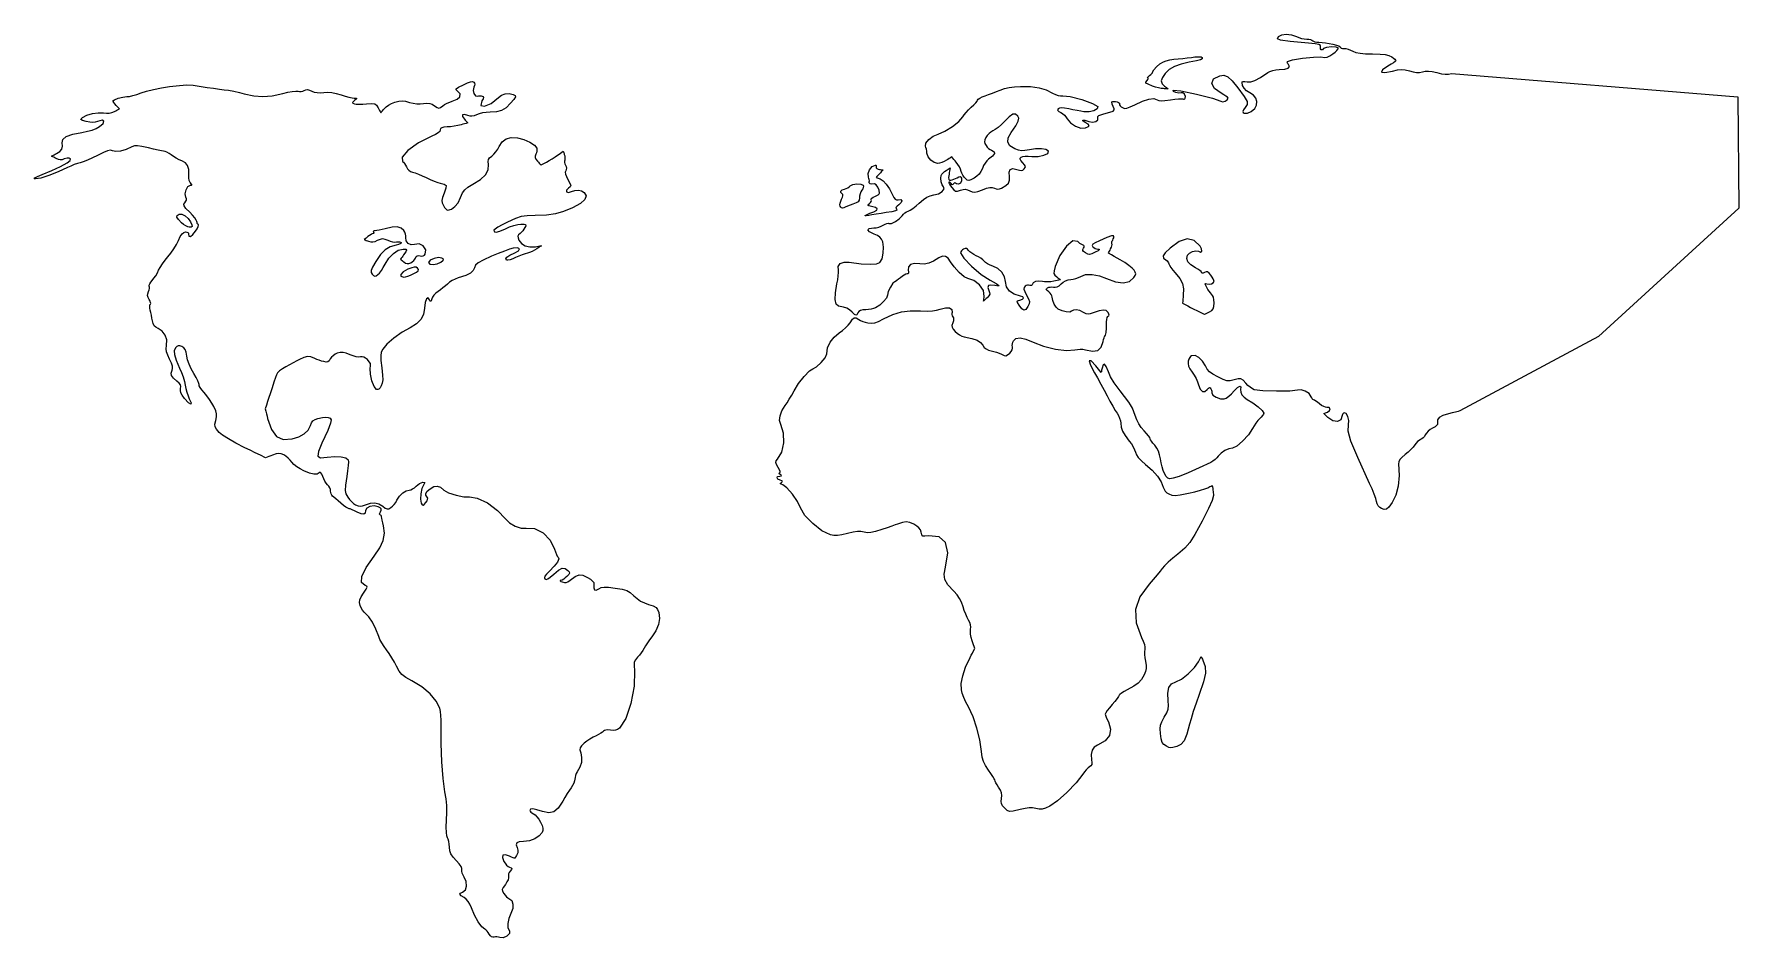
# Model space of a CAD drawing. Extents: x 3 to 368, y 10 to 203.
import ezdxf

# ---------------------------------------------------------------- set-up
doc = ezdxf.new("R2010")
doc.units = 0
doc.layers.add('Ebene_1', color=7, linetype='CONTINUOUS')

msp = doc.modelspace()

# ---------------------------------------------------------------- linework, layer by layer
at = {"layer": 'Ebene_1', "color": 7}
for points in [[(211.106379, 37.523516), (210.682312, 38.003223), (210.449459, 38.443233), (210.37854, 38.933165), (210.440284, 39.562631), (210.494115, 40.190225), (210.420229, 40.748879), (210.199619, 41.310949), (209.813274, 41.948794), (209.495387, 42.445209), (209.23506, 42.906171), (209.059165, 43.280259), (208.994561, 43.516045), (208.891206, 43.79529), (208.609794, 44.287702), (208.193301, 44.923789), (207.684711, 45.634052), (207.002383, 46.619493), (206.573097, 47.47402), (206.31816, 48.402754), (206.158863, 49.610814), (205.783005, 52.141168), (205.164761, 54.655689), (204.339162, 57.035624), (203.341241, 59.162211), (202.827453, 60.177508), (202.373275, 61.21494), (202.027942, 62.15286), (201.840696, 62.869617), (201.815212, 64.215749), (202.124626, 65.829682), (202.761825, 67.685316), (203.719687, 69.756556), (203.967105, 70.237802), (204.214524, 70.71905), (204.461945, 71.200298), (204.709364, 71.681543), (204.570338, 72.100113), (204.43131, 72.518685), (204.292285, 72.937257), (204.153259, 73.355827), (203.951504, 74.077836), (203.819822, 74.78835), (203.768619, 75.411488), (203.808296, 75.871369), (203.858444, 76.303175), (203.802471, 76.768116), (203.641822, 77.259829), (203.377935, 77.771955), (203.087599, 78.32793), (202.771293, 79.058635), (202.467224, 79.869151), (202.213597, 80.664569), (201.890717, 81.596854), (201.472512, 82.415555), (200.920406, 83.183758), (200.195832, 83.964551), (198.941845, 85.325537), (198.291978, 86.468018), (198.161148, 87.644755), (198.464269, 89.108506), (198.955553, 92.172928), (198.470864, 94.39864), (197.075453, 95.664457), (194.834569, 95.849209), (194.030479, 95.749451), (193.584096, 95.803175), (193.358522, 96.077143), (193.216857, 96.638113), (193.052147, 97.144273), (192.758856, 97.571735), (192.30373, 97.956593), (191.653521, 98.334946), (190.780323, 98.712819), (190.020027, 98.840888), (189.203544, 98.719917), (188.161778, 98.350665), (187.692521, 98.175922), (186.907644, 97.900837), (185.916525, 97.563153), (184.828533, 97.200604), (183.435151, 96.770263), (182.44785, 96.552791), (181.69404, 96.523751), (181.001134, 96.658709), (180.326645, 96.792542), (179.589834, 96.791413), (178.674601, 96.645233), (177.46485, 96.343535), (176.227994, 96.034174), (175.303871, 95.889465), (174.545495, 95.897452), (173.805867, 96.046214), (171.962199, 96.945504), (169.980223, 98.477764), (168.305412, 100.241475), (167.38324, 101.835119), (166.734233, 103.175443), (165.641082, 104.759004), (164.46209, 106.121254), (163.555573, 106.797656), (163.231426, 106.906873), (163.081321, 107.015923), (163.097944, 107.13746), (163.273949, 107.284128), (163.452773, 107.430339), (163.475266, 107.548694), (163.334598, 107.651962), (163.023968, 107.752913), (162.536604, 107.987948), (162.346818, 108.290781), (162.46773, 108.553648), (162.912462, 108.66878), (163.195875, 108.683089), (163.301299, 108.730991), (163.233137, 108.829848), (162.995793, 108.997013), (162.812259, 109.133702), (162.734665, 109.236233), (162.76399, 109.301212), (162.901218, 109.325229), (163.031416, 109.403405), (163.025686, 109.629888), (162.885143, 110.000113), (162.61091, 110.509502), (162.246841, 111.166766), (162.105885, 111.596706), (162.176395, 111.924668), (162.446716, 112.276007), (163.342199, 113.817953), (163.773248, 115.77125), (163.712124, 117.834706), (163.131091, 119.707135), (162.890637, 120.578341), (162.975917, 121.56948), (163.379209, 122.647879), (164.092803, 123.78086), (164.486249, 124.351598), (164.973093, 125.13008), (165.491428, 126.013932), (165.979356, 126.900785), (166.966135, 128.485423), (168.156692, 130.029077), (169.268823, 131.199162), (170.020316, 131.663099), (170.78218, 132.056454), (171.771914, 132.978601), (172.629655, 134.042652), (172.995539, 134.861726), (173.181188, 136.13242), (173.714531, 137.342183), (174.560157, 138.431973), (175.682662, 139.342735), (176.369957, 139.837953), (177.038446, 140.414446), (177.611659, 141.000613), (178.013131, 141.524852), (178.502454, 142.261452), (178.876644, 142.585618), (179.27526, 142.549341), (179.837856, 142.204604), (180.198824, 142.008962), (180.695623, 141.814999), (181.262731, 141.645115), (181.834632, 141.521725), (182.594199, 141.447938), (183.295318, 141.536454), (184.099403, 141.828035), (185.167877, 142.363444), (187.161142, 143.310175), (188.987165, 143.876807), (190.89101, 144.116306), (193.117758, 144.081644), (194.542658, 144.023424), (195.638719, 144.059055), (196.524942, 144.199079), (197.320329, 144.454042), (198.420431, 144.740545), (199.301786, 144.695082), (199.824396, 144.355998), (199.848272, 143.761638), (199.79861, 143.528105), (199.809955, 143.274186), (199.877451, 143.03053), (199.996244, 142.827773), (200.130687, 142.586171), (200.174519, 142.288082), (200.127698, 141.923886), (199.990177, 141.483958), (199.835558, 140.968315), (199.850996, 140.560036), (200.066165, 140.154287), (200.510772, 139.646237), (200.931551, 139.276105), (201.431977, 138.94183), (201.949366, 138.680117), (202.421038, 138.527666), (204.097405, 138.149079), (205.215027, 137.768324), (205.934087, 137.312437), (206.414774, 136.708447), (206.745789, 136.25425), (207.144801, 135.911514), (207.632514, 135.666505), (208.229646, 135.505498), (208.787774, 135.375774), (209.389379, 135.194796), (209.962135, 134.986533), (210.433722, 134.774957), (210.983175, 134.51993), (211.37197, 134.464786), (211.732786, 134.628791), (212.198294, 135.031209), (212.523431, 135.388971), (212.738634, 135.742491), (212.837212, 136.077085), (212.812461, 136.378067), (212.768059, 136.661931), (212.786318, 136.996432), (212.861469, 137.339821), (212.987763, 137.650353), (213.550404, 138.174781), (214.456876, 138.303158), (215.695324, 138.036252), (217.253896, 137.37483), (219.45808, 136.522135), (222.004368, 135.896675), (224.397612, 135.591714), (226.142677, 135.700522), (226.74035, 135.82617), (227.322772, 135.869499), (227.886373, 135.830499), (228.427568, 135.709158), (229.948317, 135.416761), (231.071922, 135.608991), (231.822628, 136.297235), (232.224687, 137.492887), (232.314696, 137.947191), (232.419409, 138.319228), (232.525824, 138.570606), (232.620939, 138.662929), (232.763596, 138.847172), (232.869737, 139.411182), (232.941331, 140.371878), (232.980351, 141.746182), (233.014543, 142.231519), (233.094019, 142.62897), (233.206933, 142.897519), (233.341432, 142.99615), (233.465649, 143.041043), (233.501647, 143.174209), (233.449529, 143.39338), (233.3094, 143.696281), (232.911433, 144.123619), (232.286381, 144.255704), (231.365151, 144.091087), (230.078653, 143.62831), (229.478933, 143.414832), (229.016103, 143.360148), (228.571704, 143.471683), (228.027278, 143.756857), (227.212838, 144.138122), (226.465333, 144.30631), (225.862515, 144.254711), (225.48213, 143.976609), (225.061961, 143.802769), (224.303398, 143.844086), (223.416738, 144.066813), (222.61226, 144.437199), (222.131362, 144.884013), (221.720898, 145.530624), (221.434956, 146.269425), (221.327624, 146.99282), (221.268445, 147.279924), (221.107319, 147.594399), (220.868847, 147.898175), (220.577644, 148.153171), (220.209406, 148.437386), (220.053648, 148.645107), (220.09739, 148.820742), (220.327652, 149.008696), (220.581522, 149.121707), (220.903142, 149.187498), (221.251269, 149.201186), (221.584655, 149.157857), (221.977596, 149.127941), (222.370523, 149.230173), (222.779471, 149.471425), (223.220475, 149.858566), (223.678476, 150.244666), (224.179714, 150.531573), (224.720393, 150.717569), (225.296719, 150.800926), (225.834451, 150.873567), (226.41339, 151.024378), (226.963975, 151.231321), (227.416645, 151.472364), (228.474482, 151.845289), (229.873308, 151.885215), (231.429393, 151.606961), (232.959013, 151.025344), (234.849269, 150.30257), (236.527027, 150.096372), (237.88957, 150.403348), (238.834182, 151.220088), (239.108674, 151.684773), (239.203538, 152.035919), (239.120595, 152.379959), (238.861671, 152.823333), (238.466466, 153.238299), (237.768534, 153.791076), (236.866407, 154.409541), (235.858626, 155.021559), (235.235736, 155.375957), (234.612849, 155.730352), (233.989959, 156.08475), (233.367069, 156.439148), (233.483771, 156.664824), (233.600475, 156.8905), (233.717177, 157.116179), (233.833879, 157.341855), (234.000396, 157.707096), (234.108707, 158.034248), (234.149618, 158.28757), (234.113942, 158.431309), (234.063052, 158.538446), (234.062487, 158.692108), (234.109489, 158.871762), (234.20114, 159.056888), (234.312677, 159.26124), (234.413814, 159.493241), (234.493421, 159.724375), (234.540369, 159.926116), (234.459199, 160.177909), (234.007206, 160.151662), (233.043843, 159.81095), (231.428564, 159.119324), (230.508528, 158.686878), (230.010414, 158.368179), (229.864838, 158.09996), (230.00241, 157.818957), (230.216222, 157.627594), (230.497851, 157.468669), (230.810689, 157.358743), (231.118122, 157.314369), (231.398781, 157.275112), (231.408997, 157.160883), (231.132078, 156.951409), (230.551321, 156.626419), (229.827404, 156.268547), (229.341753, 156.134212), (228.93449, 156.213573), (228.445735, 156.496789), (228.052946, 156.786058), (227.860259, 157.026429), (227.8512, 157.256316), (228.009286, 157.514121), (228.17499, 157.757405), (228.197766, 157.939319), (228.069374, 158.085392), (227.781606, 158.221144), (227.512332, 158.349318), (227.238117, 158.525862), (226.99106, 158.727484), (226.803263, 158.930896), (225.764234, 159.091935), (224.343197, 157.957884), (222.935998, 155.966225), (221.938486, 153.554441), (221.713747, 152.636818), (221.680865, 152.084851), (221.871472, 151.713331), (222.317206, 151.337052), (222.519161, 151.184717), (222.721116, 151.032382), (222.923072, 150.880047), (223.125027, 150.727712), (222.754515, 150.651303), (222.384002, 150.574891), (222.013492, 150.498483), (221.64298, 150.422074), (220.991839, 150.324075), (220.314514, 150.283187), (219.691105, 150.300825), (219.201715, 150.378451), (218.446082, 150.460481), (217.732935, 150.337974), (217.202337, 150.056432), (216.994348, 149.661352), (216.95456, 149.555812), (216.846229, 149.498451), (216.685901, 149.493117), (216.490118, 149.543697), (216.256918, 149.587774), (215.994711, 149.564745), (215.735608, 149.481184), (215.511707, 149.343652), (215.295488, 149.086906), (215.264461, 148.754821), (215.43496, 148.249299), (215.823315, 147.47225), (216.239533, 146.639359), (216.41328, 146.070407), (216.365957, 145.587285), (216.118968, 145.011877), (215.695883, 144.388626), (215.258297, 144.228422), (214.776804, 144.535985), (214.222, 145.316025), (213.91103, 145.86804), (213.827275, 146.167884), (213.986957, 146.310009), (214.406302, 146.388878), (214.941068, 146.560546), (215.139767, 146.819908), (214.993759, 147.081567), (214.494412, 147.260132), (213.128386, 147.647801), (212.136677, 148.306985), (211.532191, 149.224941), (211.327828, 150.388924), (211.11107, 151.397434), (210.521677, 152.348579), (209.650973, 153.133761), (208.590281, 153.644377), (208.003103, 153.861776), (207.452259, 154.139739), (206.999549, 154.442507), (206.706775, 154.734314), (206.431097, 155.032205), (206.024926, 155.351534), (205.542958, 155.654005), (205.039889, 155.901331), (204.538721, 156.145938), (204.061932, 156.441019), (203.663423, 156.7494), (203.397104, 157.033928), (203.151655, 157.326909), (202.913434, 157.465451), (202.644855, 157.459384), (202.308339, 157.318518), (202.05715, 157.14647), (201.851449, 156.933959), (201.71246, 156.707992), (201.661415, 156.495569), (202.357705, 155.367098), (204.045292, 153.649646), (206.122253, 151.897904), (207.986672, 150.666574), (209.289495, 149.967208), (209.894094, 149.537541), (209.798988, 149.379285), (209.002689, 149.494158), (208.163414, 149.604493), (207.681816, 149.478362), (207.543423, 149.104073), (207.733767, 148.46994), (207.904537, 148.010067), (207.911282, 147.652065), (207.732988, 147.310153), (207.348627, 146.898549), (207.157168, 146.714588), (206.965708, 146.530624), (206.774248, 146.346664), (206.582789, 146.1627), (206.626358, 146.410937), (206.669925, 146.659174), (206.713495, 146.907411), (206.757061, 147.155648), (206.56535, 148.420633), (205.744617, 149.666841), (204.548887, 150.617515), (203.232179, 150.995908), (202.477805, 151.382984), (201.386412, 152.326766), (200.294251, 153.501087), (199.537566, 154.57978), (199.009937, 155.367626), (198.431235, 155.76548), (197.779115, 155.780833), (197.031232, 155.421209), (195.889767, 154.734356), (194.856608, 154.305861), (193.888682, 154.122555), (192.942918, 154.171272), (191.809991, 154.227197), (190.976671, 153.993271), (190.508777, 153.505978), (190.472125, 152.801791), (190.535904, 152.440795), (190.51629, 152.18988), (190.41154, 152.043438), (190.2199, 151.995869), (189.967009, 151.930148), (189.614423, 151.751205), (189.208828, 151.486365), (188.796919, 151.162964), (188.400761, 150.839531), (188.038049, 150.574606), (187.748929, 150.395531), (187.573539, 150.329652), (187.153338, 149.988586), (186.630841, 149.182684), (186.185406, 148.236604), (185.996394, 147.475016), (185.772267, 146.83096), (185.186233, 146.063231), (184.364627, 145.308503), (183.433793, 144.703456), (183.045089, 144.558218), (182.524948, 144.439282), (181.94134, 144.358916), (181.362243, 144.329401), (180.705066, 144.295083), (180.229575, 144.180501), (179.89241, 143.968213), (179.650221, 143.640785), (179.424, 143.259861), (179.218328, 143.151242), (178.920958, 143.330749), (178.41965, 143.814199), (177.858962, 144.312775), (177.285534, 144.647017), (176.559114, 144.877903), (175.539454, 145.066408), (175.035687, 145.485787), (174.803602, 146.485793), (174.850019, 147.974995), (175.181757, 149.861964), (175.357973, 150.751151), (175.472592, 151.597591), (175.515891, 152.305563), (175.478144, 152.779341), (175.475886, 153.618856), (175.902902, 154.219758), (176.699271, 154.537066), (177.80506, 154.525805), (180.370373, 154.189746), (182.32948, 154.061713), (183.670648, 154.14187), (184.38215, 154.430391), (184.841972, 155.237939), (185.119114, 156.412811), (185.179016, 157.702253), (184.987105, 158.853511), (184.741617, 159.41767), (184.392641, 159.84636), (183.87699, 160.196496), (183.13148, 160.524992), (182.152849, 161.006688), (181.811986, 161.424047), (182.112107, 161.720807), (183.056417, 161.840717), (183.581463, 161.891475), (184.145651, 162.020987), (184.681249, 162.209658), (185.120534, 162.437891), (185.492229, 162.649876), (185.843807, 162.794309), (186.135639, 162.858351), (186.328106, 162.829164), (186.888572, 162.835627), (187.706615, 163.201618), (188.547415, 163.791779), (189.176146, 164.47076), (189.436107, 164.794037), (189.75902, 165.086826), (190.103774, 165.316919), (190.42925, 165.45212), (190.845149, 165.647116), (191.436106, 166.040023), (192.123399, 166.573773), (192.828311, 167.191295), (193.70355, 167.952493), (194.445619, 168.456875), (195.152955, 168.759231), (195.924009, 168.914349), (196.92885, 169.193743), (197.744616, 169.680072), (198.179334, 170.216342), (198.041029, 170.645565), (197.757488, 171.061868), (197.545576, 171.760552), (197.451918, 172.51923), (197.523142, 173.115512), (197.666015, 173.356335), (197.91135, 173.637637), (198.224741, 173.924434), (198.571779, 174.181739), (198.78535, 174.321676), (198.998922, 174.461613), (199.212491, 174.60155), (199.426062, 174.741487), (199.371232, 174.398604), (199.316405, 174.055721), (199.261575, 173.712835), (199.206745, 173.369952), (199.112245, 172.656805), (199.128163, 172.254906), (199.275291, 172.092171), (199.574452, 172.096517), (199.861946, 172.167333), (200.21079, 172.28763), (200.576948, 172.44058), (200.91639, 172.609352), (201.308724, 172.800724), (201.567943, 172.850531), (201.739867, 172.753776), (201.870321, 172.505477), (201.902802, 171.945472), (201.654644, 171.473368), (201.250132, 171.226144), (200.813563, 171.340788), (200.605833, 171.480384), (200.431392, 171.52193), (200.282014, 171.46504), (200.149474, 171.309324), (200.024134, 171.153571), (199.903472, 171.110518), (199.777926, 171.181243), (199.637935, 171.366815), (199.51831, 171.525246), (199.394803, 171.629445), (199.281971, 171.670466), (199.194366, 171.639368), (199.188496, 171.497921), (199.298182, 171.238489), (199.504001, 170.898021), (199.786528, 170.513457), (200.231841, 170.000027), (200.598083, 169.760869), (201.02066, 169.753701), (201.634979, 169.936247), (202.209826, 170.100944), (202.688594, 170.141623), (203.143321, 170.054724), (203.646061, 169.836677), (204.193973, 169.601481), (204.710586, 169.547447), (205.37052, 169.687319), (206.348398, 170.033837), (207.251136, 170.346743), (207.922331, 170.496814), (208.447615, 170.494556), (208.912621, 170.350716), (209.315284, 170.206086), (209.68655, 170.160879), (210.050259, 170.215396), (210.430257, 170.369936), (211.359011, 170.925846), (211.92652, 171.473927), (212.178014, 172.077798), (212.158738, 172.801088), (212.098983, 173.793441), (212.336332, 174.389302), (212.874953, 174.592962), (213.719015, 174.408716), (214.290306, 174.219613), (214.694883, 174.167569), (215.006403, 174.256361), (215.298525, 174.48977), (215.532135, 174.777123), (215.570294, 175.043488), (215.394038, 175.370343), (214.984395, 175.839179), (214.588406, 176.292307), (214.414676, 176.601123), (214.447168, 176.826266), (214.669841, 177.028365), (214.99937, 177.14236), (215.533453, 177.207723), (216.198255, 177.219689), (216.919951, 177.173506), (218.282167, 177.182876), (219.524086, 177.43297), (220.361981, 177.834849), (220.512126, 178.299564), (219.973104, 178.633041), (218.98636, 178.806712), (217.739945, 178.806148), (216.421911, 178.61652), (215.458345, 178.431548), (214.739344, 178.397329), (214.087208, 178.526113), (213.324228, 178.830156), (212.259537, 179.480935), (211.782731, 180.243878), (211.880427, 181.178911), (212.53925, 182.345965), (213.505573, 183.758775), (214.032784, 184.727884), (214.173446, 185.380952), (213.980116, 185.845639), (213.460798, 186.248915), (212.862214, 186.213208), (212.100631, 185.70503), (211.092322, 184.690907), (210.437561, 184.022811), (209.752864, 183.414187), (209.119411, 182.932197), (208.618376, 182.644009), (208.194628, 182.40782), (207.771608, 182.067417), (207.398346, 181.668338), (207.123891, 181.256127), (206.869171, 180.709816), (206.785111, 180.309833), (206.872149, 179.942736), (207.130721, 179.495072), (207.383134, 179.174273), (207.691321, 178.879356), (208.016289, 178.643037), (208.319048, 178.498034), (208.855719, 178.199607), (208.929777, 177.784421), (208.537886, 177.242453), (207.676725, 176.563678), (207.318491, 176.237869), (206.947697, 175.764447), (206.608093, 175.206894), (206.343428, 174.628706), (206.040507, 173.972042), (205.65725, 173.415099), (205.182645, 172.9447), (204.605692, 172.547658), (203.900447, 172.160142), (203.457576, 172.020631), (203.114331, 172.121028), (202.707968, 172.453235), (202.4299, 172.76257), (202.172082, 173.152966), (201.963246, 173.574425), (201.832134, 173.97695), (201.682353, 174.417445), (201.422683, 174.942291), (201.08963, 175.485696), (200.719693, 175.981879), (200.491685, 176.254997), (200.263678, 176.528115), (200.035668, 176.80123), (199.807661, 177.074347), (199.518564, 176.898111), (199.229466, 176.721874), (198.940366, 176.545635), (198.651269, 176.369399), (198.149662, 176.096165), (197.638738, 175.873337), (197.17832, 175.723844), (196.828227, 175.670611), (196.024108, 175.871248), (195.280195, 176.382155), (194.719239, 177.088786), (194.463992, 177.876604), (194.417225, 178.291253), (194.344629, 178.716545), (194.256127, 179.10252), (194.161641, 179.399218), (194.246438, 180.056305), (194.840521, 180.806104), (195.781439, 181.496219), (196.906735, 181.974264), (198.308493, 182.584748), (199.914883, 183.586588), (201.330275, 184.702518), (202.159037, 185.65526), (202.435872, 186.078024), (202.867918, 186.608345), (203.396046, 187.178456), (203.961122, 187.720585), (204.491861, 188.222506), (204.926489, 188.68313), (205.220155, 189.051415), (205.328012, 189.27631), (205.452943, 189.449019), (205.793103, 189.675208), (206.296542, 189.925537), (206.911304, 190.170658), (207.657573, 190.443934), (208.519076, 190.770925), (209.38917, 191.110576), (210.16122, 191.421837), (211.059844, 191.729055), (212.074619, 191.956111), (213.215999, 192.104828), (214.49444, 192.177027), (216.661334, 192.141797), (218.488328, 191.906152), (220.043733, 191.456248), (221.395871, 190.778237), (222.003445, 190.443699), (222.557806, 190.237034), (223.07305, 190.154427), (223.563284, 190.192062), (225.191162, 190.017614), (227.669581, 189.359458), (229.980143, 188.533247), (231.104446, 187.854641), (230.954405, 187.372241), (230.260291, 186.980082), (229.234159, 186.754338), (228.088074, 186.771187), (227.446637, 186.874184), (226.632036, 187.0204), (225.748833, 187.190366), (224.901582, 187.364613), (223.979565, 187.538078), (223.320596, 187.601566), (222.876954, 187.555849), (222.600932, 187.401697), (222.472696, 187.20448), (222.511606, 187.01816), (222.728736, 186.826367), (223.135173, 186.612742), (223.52615, 186.378398), (223.918712, 186.046511), (224.267226, 185.661241), (224.526046, 185.266756), (225.271285, 184.35276), (226.336519, 183.646058), (227.484302, 183.263523), (228.477199, 183.322016), (229.077763, 183.587164), (229.269637, 183.819329), (229.048677, 184.090101), (228.410745, 184.471076), (227.902222, 184.810349), (227.901376, 184.966288), (228.342718, 184.922273), (229.160891, 184.661683), (229.948257, 184.519991), (230.63754, 184.650953), (231.078388, 184.991807), (231.120448, 185.479777), (231.118472, 185.71716), (231.317633, 185.929978), (231.733767, 186.128869), (232.382774, 186.324463), (233.676452, 186.669793), (234.364699, 186.913548), (234.606409, 187.135265), (234.560468, 187.414467), (234.175777, 188.380291), (234.077423, 188.851862), (234.29665, 188.985666), (234.864707, 188.938185), (235.23485, 188.863495), (235.523529, 188.741832), (235.70342, 188.589198), (235.74719, 188.421586), (235.771377, 188.234094), (235.896396, 188.024251), (236.10189, 187.817698), (236.367503, 187.640076), (236.798186, 187.491322), (237.300872, 187.528525), (237.993372, 187.780151), (238.993494, 188.274672), (240.636572, 189.035157), (242.027566, 189.473767), (243.108133, 189.577695), (243.819928, 189.334134), (244.164417, 189.157367), (244.690014, 189.097), (245.484653, 189.152725), (246.636258, 189.324228), (247.566761, 189.461092), (248.377371, 189.543128), (248.980994, 189.564013), (249.290535, 189.517384), (249.433405, 189.46762), (249.583208, 189.479953), (249.722166, 189.549349), (249.832495, 189.670775), (249.864637, 190.063326), (249.649417, 190.494121), (249.310387, 190.799144), (248.971082, 190.814384), (248.452575, 190.731264), (247.805646, 190.863395), (247.313027, 191.115459), (247.257457, 191.392127), (248.915185, 191.245349), (252.267133, 190.544114), (255.658428, 189.674043), (257.434182, 189.020752), (257.835671, 188.89071), (258.354062, 189.009398), (258.802282, 189.297996), (258.993262, 189.677675), (258.87726, 189.860583), (258.561417, 190.117668), (258.093966, 190.414797), (257.523149, 190.717839), (256.08547, 191.736043), (255.543739, 192.832919), (255.914141, 193.812374), (257.212854, 194.478309), (258.125962, 194.575475), (258.942603, 194.26489), (259.857536, 193.41616), (261.065526, 191.898885), (262.46372, 190.010886), (263.083842, 188.971087), (263.092732, 188.334972), (262.657232, 187.658017), (262.314411, 187.142377), (262.170734, 186.810063), (262.215847, 186.604608), (262.439407, 186.469536), (263.156203, 186.474786), (263.988875, 186.849046), (264.719156, 187.455384), (265.128779, 188.156858), (265.188548, 188.948435), (264.958892, 189.666166), (264.446938, 190.297091), (263.659806, 190.828253), (262.991515, 191.272403), (262.463935, 191.819493), (262.117631, 192.416413), (261.993182, 193.010045), (262.061102, 193.169055), (262.264579, 193.25452), (262.603183, 193.266373), (263.076487, 193.204519), (263.879059, 193.178893), (264.774717, 193.445748), (265.926578, 194.076597), (267.49776, 195.142956), (267.984007, 195.414934), (268.579671, 195.626047), (269.249263, 195.766436), (269.957288, 195.826239), (271.165035, 195.912842), (271.89382, 196.110905), (272.15542, 196.426534), (271.96161, 196.865833), (271.819627, 197.063744), (271.726525, 197.248983), (271.690267, 197.400796), (271.718823, 197.498422), (272.842104, 197.861425), (274.993058, 198.230758), (277.301164, 198.484741), (278.895903, 198.501675), (279.673369, 198.423589), (280.273212, 198.486827), (280.832647, 198.727337), (281.488885, 199.181077), (281.943339, 199.550886), (282.315499, 199.897859), (282.566957, 200.183064), (282.659311, 200.36757), (282.20022, 200.591016), (281.171184, 200.654556), (280.094566, 200.56471), (279.492727, 200.328005), (279.222129, 200.042427), (278.976813, 200.0146), (278.820846, 200.216716), (278.818306, 200.620935), (278.798466, 200.9609), (278.467879, 201.178581), (277.661903, 201.327004), (276.215901, 201.459211), (272.311306, 201.788988), (270.244858, 202.07086), (269.570618, 202.405073), (269.842638, 202.891873), (270.537313, 203.282829), (271.491481, 203.407436), (272.583701, 203.266652), (273.69253, 202.861443), (274.194228, 202.654295), (274.769684, 202.48466), (275.347856, 202.370041), (275.857702, 202.327945), (276.299416, 202.301642), (276.692092, 202.230028), (276.993011, 202.124042), (277.15946, 201.994618), (277.325565, 201.865193), (277.625542, 201.759208), (278.016823, 201.687594), (278.456839, 201.661291), (279.917023, 201.543991), (281.493395, 201.261458), (282.720237, 200.917737), (283.13183, 200.616868), (283.130983, 200.504702), (283.261029, 200.41285), (283.499159, 200.350786), (283.822696, 200.327982), (284.244494, 200.282689), (284.750166, 200.159363), (285.276174, 199.976844), (285.758986, 199.753962), (286.423947, 199.484491), (287.293222, 199.304913), (288.453714, 199.203183), (289.992322, 199.167259), (291.589968, 199.133545), (292.704751, 199.03234), (293.484128, 198.840855), (294.075547, 198.536309), (294.431085, 198.279543), (294.721517, 198.037481), (294.916925, 197.837349), (294.987387, 197.706381), (294.851057, 197.54999), (294.483288, 197.280637), (293.940205, 196.936126), (293.277922, 196.554259), (292.086476, 195.758082), (291.878385, 195.2777), (292.608364, 195.164611), (294.231125, 195.470312), (295.34332, 195.729708), (296.17072, 195.81948), (296.940893, 195.741279), (297.881415, 195.496756), (298.708397, 195.286351), (299.414161, 195.189958), (300.047217, 195.204605), (300.656069, 195.327335), (301.280776, 195.449001), (301.966249, 195.460911), (302.765164, 195.359926), (303.730194, 195.142877), (304.722025, 194.918756), (305.529059, 194.819818), (306.234304, 194.841831), (306.92077, 194.980597), (368.251051, 189.944415), (368.491476, 166.081035), (338.378854, 138.590076), (308.649909, 122.671154), (308.30818, 122.535775), (307.740976, 122.365982), (307.027182, 122.183463), (306.245689, 122.009922), (305.026695, 121.674215), (304.245148, 121.245593), (303.874726, 120.701836), (303.889119, 120.020729), (303.879947, 119.743674), (303.704286, 119.467667), (303.358654, 119.189003), (302.839563, 118.903973), (302.346586, 118.617661), (301.886106, 118.258593), (301.509667, 117.872645), (301.268807, 117.505706), (301.071644, 117.167646), (300.814178, 116.860334), (300.529783, 116.61764), (300.251828, 116.473436), (299.959025, 116.321236), (299.634213, 116.056768), (299.31693, 115.717233), (299.046719, 115.339822), (298.709029, 114.887807), (298.20802, 114.345136), (297.611289, 113.780034), (296.986438, 113.260717), (296.282175, 112.675913), (295.833681, 112.186548), (295.606572, 111.745254), (295.566457, 111.304668), (295.657899, 108.757424), (295.448671, 106.486712), (294.948695, 104.551333), (294.167879, 103.010092), (293.448839, 102.013882), (292.955133, 101.536297), (292.495882, 101.467996), (291.880194, 101.69963), (291.503077, 101.935184), (291.204884, 102.263056), (290.984376, 102.685046), (290.840304, 103.202949), (290.657246, 103.857106), (290.314933, 104.806047), (289.862325, 105.922575), (289.34837, 107.079491), (286.791575, 112.67048), (285.349369, 116.169338), (284.774375, 118.26174), (284.81922, 119.633357), (284.860198, 120.53953), (284.668479, 121.429667), (284.324103, 122.074567), (283.90712, 122.245035), (283.74544, 122.153832), (283.611715, 122.008341), (283.519838, 121.828597), (283.483702, 121.634625), (283.179337, 120.739402), (282.437315, 120.353455), (281.450296, 120.503115), (280.410923, 121.214704), (280.189754, 121.435873), (279.968582, 121.657042), (279.747413, 121.878211), (279.526244, 122.09938), (279.716515, 122.169767), (279.906784, 122.240153), (280.097055, 122.310536), (280.287326, 122.380923), (280.756512, 122.695106), (280.888448, 123.065698), (280.696492, 123.347534), (280.193996, 123.395444), (279.89567, 123.423327), (279.49941, 123.574023), (279.056871, 123.822926), (278.619709, 124.145427), (278.204442, 124.475909), (277.821514, 124.746549), (277.51348, 124.929412), (277.322892, 124.996572), (277.195334, 125.049463), (277.058916, 125.193476), (276.929977, 125.406613), (276.824861, 125.666878), (276.357117, 126.351829), (275.561157, 126.88498), (274.65664, 127.161713), (273.863226, 127.077414), (272.252756, 126.887207), (269.396436, 126.847879), (266.462572, 126.947306), (264.619483, 127.173361), (264.232624, 127.360406), (263.765597, 127.685509), (263.277237, 128.102941), (262.826384, 128.566971), (262.226129, 129.218986), (261.762756, 129.51427), (261.206211, 129.52093), (260.326426, 129.307088), (259.448004, 129.107576), (258.749995, 129.111923), (257.960074, 129.36776), (256.805927, 129.922702), (255.770521, 130.49005), (255.057588, 131.013426), (254.557767, 131.592216), (254.161699, 132.325804), (253.54895, 133.313255), (252.766695, 134.060317), (251.941894, 134.475197), (251.201504, 134.46611), (250.990187, 134.314602), (250.784984, 134.04412), (250.60934, 133.692948), (250.486714, 133.299369), (250.428667, 132.758759), (250.527123, 132.236695), (250.810519, 131.650605), (251.307284, 130.917908), (251.73609, 130.271085), (252.138795, 129.54994), (252.470195, 128.842454), (252.685079, 128.236607), (253.054908, 127.310411), (253.523033, 126.808761), (254.039568, 126.759564), (254.554629, 127.190723), (254.807288, 127.503637), (254.992993, 127.625836), (255.154438, 127.564851), (255.334321, 127.328213), (255.448068, 127.108407), (255.525109, 126.878328), (255.558631, 126.665273), (255.541839, 126.496524), (255.749239, 126.018773), (256.453572, 125.546426), (257.360934, 125.224351), (258.177411, 125.197427), (258.602472, 125.396913), (259.150189, 125.787063), (259.749894, 126.311547), (260.330927, 126.914041), (261.056425, 127.667004), (261.514979, 127.965584), (261.720708, 127.812882), (261.687725, 127.211994), (261.717082, 126.641338), (261.983065, 126.06946), (262.454449, 125.542873), (263.100013, 125.108095), (264.283709, 124.388713), (265.437606, 123.521239), (266.312608, 122.711574), (266.659628, 122.165629), (266.591316, 121.95195), (266.405315, 121.655572), (266.130032, 121.315678), (265.793878, 120.971445), (265.40587, 120.556548), (264.989397, 120.024237), (264.594433, 119.443085), (264.27095, 118.88166), (263.352046, 117.499999), (262.122059, 116.130296), (260.895121, 115.081736), (259.985355, 114.663508), (259.168683, 114.517997), (258.298998, 114.130348), (257.505482, 113.573896), (256.917323, 112.921971), (256.631257, 112.576508), (256.228051, 112.209264), (255.761284, 111.864112), (255.284532, 111.584923), (252.840154, 110.416859), (250.470969, 109.374107), (248.494536, 108.590151), (247.228414, 108.198477), (246.540864, 108.100873), (246.101672, 108.186008), (245.763669, 108.536345), (245.379675, 109.234354), (245.111544, 109.869255), (244.854786, 110.664588), (244.638531, 111.518776), (244.491908, 112.330233), (244.325182, 113.230872), (244.07957, 113.992398), (243.738567, 114.654889), (243.285659, 115.258424), (242.913402, 115.70891), (242.608554, 116.126093), (242.402577, 116.463504), (242.326928, 116.674671), (242.221456, 116.908126), (241.934278, 117.306223), (241.509254, 117.813218), (240.990244, 118.373381), (240.362667, 119.098856), (239.8469, 119.871233), (239.433267, 120.707257), (239.112095, 121.623678), (238.838319, 122.429806), (238.49315, 123.240179), (238.120784, 123.960526), (237.765401, 124.496584), (235.848212, 126.923969), (234.578782, 128.665204), (233.797427, 129.956416), (233.344463, 131.033734), (232.911509, 132.131048), (232.530591, 132.635405), (232.218766, 132.536813), (231.993096, 131.82528), (231.951236, 131.583625), (231.909377, 131.341969), (231.867521, 131.100314), (231.825662, 130.858658), (231.543756, 131.214597), (231.261847, 131.570535), (230.97994, 131.926471), (230.698034, 132.28241), (229.684803, 133.353042), (229.272118, 133.368593), (229.491069, 132.470646), (230.372731, 130.80076), (231.022672, 129.695637), (231.754858, 128.390043), (232.479562, 127.047089), (233.107072, 125.829876), (233.685221, 124.7131), (234.275537, 123.643604), (234.808818, 122.74274), (235.215873, 122.131842), (235.523264, 121.641994), (235.770014, 121.088232), (235.934163, 120.529977), (235.993759, 120.026647), (236.07531, 119.149523), (236.365124, 118.307753), (236.930943, 117.359633), (237.8405, 116.16346), (238.276085, 115.563238), (238.666336, 114.91459), (238.968602, 114.295578), (239.140241, 113.784276), (239.353451, 113.219879), (239.772687, 112.614326), (240.421739, 111.93909), (241.324398, 111.16564), (242.757771, 109.893018), (243.887015, 108.627124), (244.68551, 107.402356), (245.126623, 106.253113), (245.284741, 105.841289), (245.554528, 105.448822), (245.914892, 105.100512), (246.344734, 104.82116), (246.979169, 104.555259), (247.688916, 104.486693), (248.775175, 104.627595), (250.539146, 104.990098), (251.850375, 105.296451), (253.065224, 105.620272), (254.048333, 105.922984), (254.664348, 106.166), (254.899104, 106.287395), (255.133856, 106.408793), (255.368611, 106.530188), (255.603367, 106.651583), (255.659094, 106.321736), (255.714819, 105.991891), (255.770547, 105.662044), (255.826274, 105.332197), (255.872248, 104.477699), (255.597917, 103.42547), (254.840684, 101.744707), (253.437946, 99.004605), (251.904644, 96.119024), (250.828703, 94.391635), (249.755482, 93.206245), (248.230345, 91.946668), (247.165063, 91.07052), (246.183867, 90.200198), (245.395713, 89.436344), (244.909569, 88.879593), (244.461933, 88.299869), (243.778636, 87.473465), (242.952626, 86.510577), (242.076848, 85.521388), (240.083622, 82.763637), (239.166332, 80.0278), (239.30439, 77.165993), (240.477209, 74.030318), (240.839473, 73.238445), (241.070486, 72.552817), (241.169275, 71.977182), (241.134858, 71.515275), (241.084281, 71.065122), (241.097602, 70.441236), (241.169574, 69.726076), (241.29494, 69.002108), (241.463251, 68.073295), (241.484926, 67.384199), (241.345026, 66.770337), (241.028632, 66.06722), (240.440597, 65.070476), (239.750129, 64.300473), (238.794355, 63.61301), (237.410396, 62.863894), (236.730921, 62.498419), (236.174492, 62.151568), (235.798524, 61.862504), (235.660441, 61.670384), (235.542085, 61.4142), (235.219827, 60.950692), (234.742886, 60.345667), (234.160481, 59.664927), (233.578075, 58.982697), (233.101134, 58.373611), (232.778876, 57.904095), (232.66052, 57.640573), (232.714744, 57.404025), (232.862385, 57.007955), (233.080893, 56.507566), (233.34772, 55.958071), (233.841397, 54.404918), (233.618981, 53.069202), (232.674829, 51.938995), (231.0033, 51.002379), (230.287, 50.549601), (229.848811, 49.885016), (229.67843, 48.982091), (229.765552, 47.814278), (229.828508, 47.233659), (229.78344, 46.827211), (229.613384, 46.540248), (229.301373, 46.31808), (228.986721, 46.08541), (228.610846, 45.709247), (228.220916, 45.24156), (227.864089, 44.734316), (226.432567, 42.886404), (224.48161, 40.845698), (222.452283, 39.038578), (220.785656, 37.891435), (219.848278, 37.451625), (219.155685, 37.238948), (218.537147, 37.223708), (217.821928, 37.376258), (217.117459, 37.517276), (216.386701, 37.537398), (215.533577, 37.431435), (214.462016, 37.194174), (212.975317, 36.825391), (212.182295, 36.73164), (211.690201, 36.95144), (211.106286, 37.523307), (211.106286, 37.523318), (211.106289, 37.523327), (211.106289, 37.523338), (211.106379, 37.523516)], [(242.827014, 192.253114), (241.855001, 192.645854), (241.415339, 192.898389), (241.388189, 193.136737), (241.653698, 193.486916), (241.794467, 193.685016), (241.866056, 193.848835), (241.86408, 193.961357), (241.784434, 194.005558), (241.724124, 194.049427), (241.774887, 194.161023), (241.924383, 194.32347), (242.160278, 194.519894), (242.419564, 194.734078), (242.632738, 194.944879), (242.777735, 195.12803), (242.832503, 195.259274), (243.066271, 195.754272), (243.641112, 196.395348), (244.393576, 197.025903), (245.160199, 197.489341), (245.719428, 197.679812), (246.502871, 197.861631), (247.406626, 198.014203), (248.326783, 198.116941), (249.276955, 198.200549), (250.262427, 198.30104), (251.166816, 198.405773), (251.873735, 198.502112), (252.445653, 198.563202), (252.925193, 198.561226), (253.276035, 198.498909), (253.461867, 198.379108), (253.487606, 198.125376), (253.119763, 197.905144), (252.222519, 197.66946), (250.660061, 197.369382), (248.918913, 196.971573), (247.515177, 196.455484), (246.402222, 195.7994), (245.533424, 194.981599), (244.924205, 194.109729), (244.701574, 193.380786), (244.864063, 192.761816), (245.4102, 192.219859), (245.597694, 192.089069), (245.785191, 191.958279), (245.972686, 191.827489), (246.16018, 191.696698), (245.910187, 191.700424), (245.660192, 191.704149), (245.4102, 191.707874), (245.160205, 191.7116), (244.666728, 191.758937), (244.062318, 191.876824), (243.42353, 192.047487), (242.826932, 192.25315), (242.826932, 192.253153), (242.826932, 192.253153), (242.826932, 192.253156), (242.827014, 192.253114)], [(102.896889, 9.715994), (102.624352, 9.826879), (102.310805, 9.889024), (101.995008, 9.898055), (101.715716, 9.849541), (101.419778, 9.812881), (101.151791, 9.904349), (100.904113, 10.128603), (100.6691, 10.490327), (100.454454, 10.827667), (100.199065, 11.131282), (99.934928, 11.367925), (99.694036, 11.504323), (99.076193, 12.025249), (98.310447, 13.10585), (97.523791, 14.540391), (96.84322, 16.12309), (96.522765, 16.862484), (96.154791, 17.473253), (95.742745, 17.950595), (95.29007, 18.289702), (94.645674, 18.706104), (94.381282, 19.023615), (94.488226, 19.273483), (94.957836, 19.486953), (95.545079, 19.958897), (95.810768, 20.778907), (95.735082, 21.759198), (95.298204, 22.711986), (95.03782, 23.141627), (94.861167, 23.566425), (94.781414, 23.945116), (94.811729, 24.236426), (94.817724, 24.565057), (94.622472, 25.001401), (94.223815, 25.54903), (93.619596, 26.211522), (92.895757, 27.00206), (92.460615, 27.653869), (92.238812, 28.317896), (92.154988, 29.14508), (92.100247, 29.766113), (91.997551, 30.344409), (91.861597, 30.815356), (91.707083, 31.114337), (91.546535, 31.516252), (91.46435, 32.258073), (91.459225, 33.367469), (91.529852, 34.872106), (91.599195, 36.573604), (91.567221, 38.065179), (91.425282, 39.49194), (91.164728, 40.998992), (90.746865, 43.829162), (90.463101, 47.377965), (90.330294, 51.341356), (90.365305, 55.415284), (90.359192, 56.335636), (90.294934, 57.301519), (90.183358, 58.198224), (90.035293, 58.911053), (89.30317, 60.402529), (87.982256, 61.957681), (86.197139, 63.454105), (84.072405, 64.769396), (82.769923, 65.494453), (81.936341, 66.118819), (81.348137, 66.856644), (80.781793, 67.922081), (80.325225, 68.788057), (79.765745, 69.734357), (79.174233, 70.646524), (78.621573, 71.41011), (78.10983, 72.122033), (77.629726, 72.893527), (77.23513, 73.631628), (76.979909, 74.24337), (76.36126, 75.862273), (75.62777, 77.330142), (74.867464, 78.492017), (74.168365, 79.192938), (73.822576, 79.495568), (73.490589, 79.920188), (73.210122, 80.410459), (73.018892, 80.910038), (72.877775, 81.581721), (72.917134, 82.137024), (73.180425, 82.742639), (73.711104, 83.565261), (74.269961, 84.401764), (74.492767, 84.864231), (74.407185, 85.091744), (74.040879, 85.223398), (73.251486, 85.867835), (73.323227, 87.146923), (74.249053, 89.038255), (76.021914, 91.519423), (77.226542, 93.26363), (77.940642, 94.870685), (78.1892, 96.422585), (77.997203, 98.00132), (77.849522, 98.615122), (77.723289, 99.180368), (77.631907, 99.634291), (77.588777, 99.914126), (77.552243, 100.075907), (77.478841, 100.20839), (77.379223, 100.297906), (77.264038, 100.330782), (77.179845, 100.383498), (77.164612, 100.527036), (77.216107, 100.739471), (77.332097, 100.998881), (77.483939, 101.356643), (77.467943, 101.616581), (77.258601, 101.832568), (76.830406, 102.058478), (75.966378, 102.250804), (75.099791, 102.14231), (74.431031, 101.792772), (74.160486, 101.261968), (74.068315, 100.706261), (73.768197, 100.4759), (73.207997, 100.562148), (72.33558, 100.956274), (71.779431, 101.231102), (71.269012, 101.456163), (70.86089, 101.60823), (70.611631, 101.664081), (70.361129, 101.757457), (69.949624, 102.011694), (69.4342, 102.38797), (68.87194, 102.847448), (68.305682, 103.332943), (67.779373, 103.780059), (67.351759, 104.139145), (67.081587, 104.360551), (66.919807, 104.549222), (66.787324, 104.819176), (66.697807, 105.134382), (66.664931, 105.458796), (66.613318, 105.803903), (66.472789, 106.17544), (66.264805, 106.528771), (66.010831, 106.819257), (65.726725, 107.140398), (65.436703, 107.577199), (65.174756, 108.07227), (64.974878, 108.568228), (64.778891, 109.081982), (64.59711, 109.377045), (64.417748, 109.465951), (64.229014, 109.361235), (63.75367, 109.073696), (63.09532, 109.041977), (62.169926, 109.276854), (60.893448, 109.78911), (60.122386, 110.18404), (59.399709, 110.653271), (58.789972, 111.150002), (58.35773, 111.627426), (57.989914, 112.074328), (57.539254, 112.517586), (57.062841, 112.905983), (56.617769, 113.188304), (56.039928, 113.449837), (55.5504, 113.532277), (54.983554, 113.432982), (54.173759, 113.149312), (53.811467, 113.010953), (53.449175, 112.872593), (53.086882, 112.734231), (52.72459, 112.595872), (51.61304, 113.134498), (50.501489, 113.673122), (49.389938, 114.211749), (48.278388, 114.750376), (46.355312, 115.724957), (44.741822, 116.629022), (43.517872, 117.414954), (42.763402, 118.035143), (42.174232, 118.69753), (41.897369, 119.203958), (41.875243, 119.758816), (42.050255, 120.566496), (42.211088, 121.355203), (42.21128, 122.001514), (42.026492, 122.680072), (41.632391, 123.565528), (41.2301, 124.296593), (40.706555, 125.105866), (40.129529, 125.894914), (39.566801, 126.565307), (39.079262, 127.132515), (38.706954, 127.640611), (38.486395, 128.034076), (38.454092, 128.257385), (38.421808, 128.535828), (38.201308, 129.079411), (37.829094, 129.809686), (37.341665, 130.648205), (36.783822, 131.642731), (36.332912, 132.628191), (36.00681, 133.560476), (35.823386, 134.395481), (35.675035, 135.225804), (35.475341, 135.789422), (35.184197, 136.1629), (34.761499, 136.422816), (34.314106, 136.594545), (33.990939, 136.615655), (33.724617, 136.472137), (33.447755, 136.150003), (33.162242, 135.526659), (33.186654, 134.712179), (33.555453, 133.531757), (34.303097, 131.810588), (34.685322, 130.897159), (35.035266, 129.902853), (35.314195, 128.947728), (35.483387, 128.151839), (35.629476, 127.416038), (35.845509, 126.624526), (36.102359, 125.87237), (36.370908, 125.254633), (36.749249, 124.33786), (36.667696, 124.043392), (36.182237, 124.36823), (35.34886, 125.309376), (34.868981, 125.970637), (34.582883, 126.514468), (34.471535, 126.989668), (34.515904, 127.445036), (34.573271, 127.883844), (34.478027, 128.253157), (34.200337, 128.611266), (33.710362, 129.016466), (32.968335, 129.644778), (32.564571, 130.206708), (32.475014, 130.756468), (32.6756, 131.348266), (32.798147, 131.736471), (32.761782, 132.210923), (32.551188, 132.840095), (32.151039, 133.692446), (31.740107, 134.581522), (31.508758, 135.309192), (31.43579, 135.972378), (31.499995, 136.668005), (31.523504, 137.84385), (31.20634, 138.89145), (30.583436, 139.740293), (29.689748, 140.319864), (29.192258, 140.578865), (28.849463, 140.903065), (28.623606, 141.343225), (28.476918, 141.950107), (28.375487, 142.506327), (28.251075, 143.124174), (28.119447, 143.728381), (27.996373, 144.243696), (27.909824, 144.687533), (27.885919, 145.069176), (27.923935, 145.354915), (28.023167, 145.511046), (28.097549, 145.648982), (28.076806, 145.886568), (27.968856, 146.190454), (27.781633, 146.527294), (27.527238, 146.976177), (27.420253, 147.35983), (27.454277, 147.745772), (27.622911, 148.201513), (27.755979, 148.555936), (27.833807, 148.89657), (27.850571, 149.184693), (27.800443, 149.381583), (27.786134, 149.582017), (27.900412, 149.879787), (28.122557, 150.234704), (28.431859, 150.606571), (28.799024, 151.052877), (29.178726, 151.610472), (29.526184, 152.208207), (29.796612, 152.774938), (30.115689, 153.399194), (30.595608, 154.153565), (31.171353, 154.942975), (31.777916, 155.672355), (32.406067, 156.446553), (33.040593, 157.357987), (33.607504, 158.292952), (34.032815, 159.137737), (34.450154, 160.021366), (34.813919, 160.59104), (35.165274, 160.897178), (35.545388, 160.990193), (35.81856, 160.959467), (36.035306, 160.871766), (36.173759, 160.740536), (36.212039, 160.579226), (36.281932, 160.092548), (36.602759, 160.046249), (37.102504, 160.412266), (37.709155, 161.162543), (38.037664, 161.689006), (38.260183, 162.136825), (38.357041, 162.458603), (38.308572, 162.60695), (38.188382, 162.689698), (38.089957, 162.832864), (38.023455, 163.016336), (37.999042, 163.219999), (37.878045, 163.53249), (37.548596, 164.012279), (37.061012, 164.593995), (36.465608, 165.212268), (35.650129, 166.034438), (35.254843, 166.556227), (35.209053, 166.919475), (35.442072, 167.266025), (35.662937, 167.561525), (35.762561, 167.839303), (35.744414, 168.123204), (35.611933, 168.43708), (35.477299, 169.169594), (35.6684, 170.012188), (36.083998, 170.708139), (36.622862, 171.000725), (36.814223, 171.021242), (36.916542, 171.074038), (36.924416, 171.152673), (36.832423, 171.250709), (36.554383, 171.561723), (36.366404, 172.016369), (36.270358, 172.607729), (36.2681, 173.328886), (36.247413, 174.410988), (36.014777, 175.203183), (35.531387, 175.779644), (34.758437, 176.214552), (34.202868, 176.475331), (33.589777, 176.809496), (32.993631, 177.174025), (32.488896, 177.525886), (32.034448, 177.837626), (31.575213, 178.092913), (31.164755, 178.265404), (30.856627, 178.328755), (30.423193, 178.381956), (29.671545, 178.52681), (28.707353, 178.741194), (27.636283, 179.002986), (26.209398, 179.344831), (25.286246, 179.484387), (24.649251, 179.434101), (24.080836, 179.206421), (22.822937, 178.658768), (21.635623, 178.324154), (20.626856, 178.223954), (19.904602, 178.379546), (19.465743, 178.50264), (18.874756, 178.40899), (17.998103, 178.058157), (16.702257, 177.409698), (15.625545, 176.874791), (14.568553, 176.398953), (13.65277, 176.033966), (12.999685, 175.83161), (12.423435, 175.67181), (11.716858, 175.422695), (10.969486, 175.11835), (10.270864, 174.792857), (8.301328, 173.88982), (6.272106, 173.102072), (4.518775, 172.548601), (3.376918, 172.348401), (3.108358, 172.409395), (3.249539, 172.579391), (3.818491, 172.870086), (4.833232, 173.293171), (6.919091, 174.173416), (8.780423, 175.05286), (10.16358, 175.804026), (10.814924, 176.299439), (10.880309, 176.631829), (10.638001, 176.813258), (10.172549, 176.821132), (9.568506, 176.632808), (9.129955, 176.476183), (8.727831, 176.441679), (8.307427, 176.533076), (7.814032, 176.754163), (7.579048, 176.877286), (7.344065, 177.000405), (7.109078, 177.123525), (6.874094, 177.246647), (7.129708, 177.378828), (7.385323, 177.511013), (7.640934, 177.643197), (7.896548, 177.775379), (8.617417, 178.243114), (9.056487, 178.768731), (9.229049, 179.380667), (9.150394, 180.107361), (9.27101, 180.824629), (10.01624, 181.438059), (11.382484, 181.945734), (13.366136, 182.345745), (14.523188, 182.562181), (15.531317, 182.839871), (16.389199, 183.178374), (17.095514, 183.577258), (17.887255, 184.269047), (18.064868, 184.758087), (17.665219, 184.933982), (16.725171, 184.686338), (16.184467, 184.509441), (15.648177, 184.448261), (15.043702, 184.502343), (14.298435, 184.671239), (13.513617, 184.898216), (13.159519, 185.073668), (13.17473, 185.263866), (13.497799, 185.535087), (14.437398, 186.031993), (15.615267, 186.381509), (16.861673, 186.547537), (18.00688, 186.493985), (18.636792, 186.430579), (19.223918, 186.4639), (19.784883, 186.596353), (20.336306, 186.830338), (20.60228, 186.967879), (20.868252, 187.105417), (21.134227, 187.242958), (21.400199, 187.380499), (21.225114, 187.56687), (21.050029, 187.753238), (20.874944, 187.939609), (20.699859, 188.125981), (20.427929, 188.430896), (20.205242, 188.710022), (20.054778, 188.932476), (19.999516, 189.067364), (20.328728, 189.342796), (21.128249, 189.64722), (22.115897, 189.893657), (23.009492, 189.99513), (23.531928, 190.058698), (24.281293, 190.231782), (25.157477, 190.487946), (26.060379, 190.800753), (27.198779, 191.156062), (28.716166, 191.527952), (30.414512, 191.872306), (32.095775, 192.145023), (34.260191, 192.41698), (35.829597, 192.514392), (37.23604, 192.440712), (38.911557, 192.199381), (40.203426, 191.99385), (41.561802, 191.792236), (42.825223, 191.617704), (43.832229, 191.493419), (44.792351, 191.356982), (45.928124, 191.149359), (47.097576, 190.898772), (48.158749, 190.633437), (50.231231, 190.176853), (52.142063, 190.030927), (54.118182, 190.196831), (56.386528, 190.675726), (57.471034, 190.924279), (58.453378, 191.097919), (59.225512, 191.180841), (59.679389, 191.157248), (59.976289, 191.108508), (60.321012, 191.122958), (60.670789, 191.195263), (60.982849, 191.320079), (61.352638, 191.467548), (61.721355, 191.496208), (62.131077, 191.402552), (62.623883, 191.183062), (63.150556, 190.972361), (63.748412, 190.851635), (64.430572, 190.819312), (65.210159, 190.873826), (66.07097, 190.922958), (66.935026, 190.859483), (67.860207, 190.675384), (68.904392, 190.362657), (69.767667, 190.090527), (70.585913, 189.867675), (71.266808, 189.717104), (71.718029, 189.661803), (72.125859, 189.652631), (72.272031, 189.597679), (72.164664, 189.455738), (71.811877, 189.185615), (71.463294, 188.914128), (71.342656, 188.743556), (71.446755, 188.616113), (71.772381, 188.474011), (72.163729, 188.39885), (72.780174, 188.368232), (73.537136, 188.383133), (74.350034, 188.444511), (75.492528, 188.545371), (76.13898, 188.488701), (76.52083, 188.195828), (76.869519, 187.588079), (77.006859, 187.322491), (77.1442, 187.056906), (77.28154, 186.791318), (77.418881, 186.52573), (77.597158, 186.749312), (77.775435, 186.972891), (77.953712, 187.196473), (78.131989, 187.420052), (78.535215, 187.812392), (79.09071, 188.19491), (79.739222, 188.532189), (80.421499, 188.788802), (81.299422, 189.020219), (81.999103, 189.096012), (82.699906, 189.01559), (83.581194, 188.77836), (84.337488, 188.591548), (85.120183, 188.479817), (85.884023, 188.447386), (86.583753, 188.498477), (87.315961, 188.567373), (87.900789, 188.524317), (88.413417, 188.354744), (88.929028, 188.044088), (89.473227, 187.678156), (89.841381, 187.553733), (90.190188, 187.668775), (90.676346, 188.021228), (91.093428, 188.295732), (91.621909, 188.572608), (92.194009, 188.819595), (92.741952, 189.004431), (93.760591, 189.431086), (94.330384, 189.976345), (94.408497, 190.565233), (93.952098, 191.122768), (93.583174, 191.424346), (93.587114, 191.67992), (94.064448, 192.012308), (95.115702, 192.544313), (96.004417, 192.950654), (96.649592, 193.172402), (97.08886, 193.218867), (97.359854, 193.099351), (97.508872, 192.891977), (97.557011, 192.656714), (97.504105, 192.375643), (97.349988, 192.03085), (97.182795, 191.327123), (97.323144, 190.647628), (97.686846, 190.183395), (98.189709, 190.125466), (98.412382, 190.181394), (98.667961, 190.199089), (98.924883, 190.178741), (99.151587, 190.120479), (99.386739, 189.994588), (99.458697, 189.822077), (99.364713, 189.547111), (99.102039, 189.113851), (98.84045, 188.102217), (99.660395, 187.939979), (101.085353, 188.53522), (102.6388, 189.796031), (103.305387, 190.319096), (104.086968, 190.610724), (104.935603, 190.660858), (105.803351, 190.459456), (106.202094, 190.237463), (106.264056, 189.925573), (105.956651, 189.414531), (105.247295, 188.595085), (104.249696, 187.615937), (103.317223, 187.026632), (102.246988, 186.738252), (100.836103, 186.661885), (100.016696, 186.621194), (99.206146, 186.509008), (98.485231, 186.340152), (97.934729, 186.129445), (97.395373, 185.886674), (96.949771, 185.782306), (96.536219, 185.8109), (96.093017, 185.967017), (95.353848, 186.195708), (94.951629, 186.102182), (94.932492, 185.736696), (95.342561, 185.149498), (95.524675, 184.955648), (95.706788, 184.761796), (95.888902, 184.567946), (96.071015, 184.374093), (95.707673, 184.270972), (95.344331, 184.167853), (94.980989, 184.064732), (94.617647, 183.961611), (93.934975, 183.797606), (93.150591, 183.655978), (92.361404, 183.551861), (91.664317, 183.500389), (90.925132, 183.450233), (90.465241, 183.342322), (90.229325, 183.153025), (90.162066, 182.858715), (90.050647, 182.550232), (89.713423, 182.227824), (89.142199, 181.885517), (88.328781, 181.51733), (85.470554, 180.081896), (83.223712, 178.479069), (81.969273, 177.039885), (82.088256, 176.095386), (82.284187, 175.920284), (82.504473, 175.640571), (82.722144, 175.294764), (82.910228, 174.921387), (83.141235, 174.52465), (83.447568, 174.203371), (83.816801, 173.967795), (84.236507, 173.82816), (84.754632, 173.678314), (85.479377, 173.407649), (86.314669, 173.05458), (87.164434, 172.657519), (88.019881, 172.257918), (88.87064, 171.897937), (89.618277, 171.61705), (90.164356, 171.454716), (91.030785, 171.230552), (91.407729, 170.924957), (91.368542, 170.34578), (90.986578, 169.300869), (90.643183, 168.367713), (90.511023, 167.739331), (90.579651, 167.228421), (90.838622, 166.647673), (91.068648, 166.266055), (91.318327, 165.955314), (91.557549, 165.747398), (91.756208, 165.674243), (92.557595, 165.876097), (93.303477, 166.414594), (93.963884, 167.26023), (94.508843, 168.383506), (94.929862, 169.36446), (95.395322, 170.040656), (96.073459, 170.59279), (97.132511, 171.201568), (98.780272, 172.22976), (99.879094, 173.267695), (100.442824, 174.332889), (100.485307, 175.442849), (100.406367, 176.059993), (100.476966, 176.499094), (100.740976, 176.865811), (101.242274, 177.265804), (101.665982, 177.638707), (102.102994, 178.143735), (102.501835, 178.714631), (102.81103, 179.285135), (103.453167, 180.313121), (104.297239, 180.957175), (105.377487, 181.233679), (106.728154, 181.159015), (108.082821, 180.803587), (109.355832, 180.244107), (110.344296, 179.589489), (110.845322, 178.948667), (110.888601, 178.66167), (110.866898, 178.319882), (110.786513, 177.966133), (110.653719, 177.643259), (110.489511, 177.251701), (110.48333, 176.918366), (110.651955, 176.573203), (111.012152, 176.146166), (111.19685, 175.949565), (111.381547, 175.752963), (111.566242, 175.556362), (111.75094, 175.35976), (112.052536, 175.5161), (112.354133, 175.67244), (112.65573, 175.828779), (112.957327, 175.985119), (113.51703, 176.296238), (114.149171, 176.681057), (114.776204, 177.09066), (115.320588, 177.476119), (115.609806, 177.692533), (115.899028, 177.908943), (116.188246, 178.125354), (116.477465, 178.341768), (116.545412, 178.158089), (116.61336, 177.974408), (116.681305, 177.790726), (116.749253, 177.607047), (116.840778, 177.285269), (116.889066, 176.952272), (116.891042, 176.647342), (116.843566, 176.409765), (116.801967, 176.179113), (116.819916, 175.893047), (116.891866, 175.587968), (117.012293, 175.300282), (117.135819, 174.992905), (117.184671, 174.681859), (117.158255, 174.38315), (117.055986, 174.112784), (116.964394, 173.790497), (117.008903, 173.378328), (117.19357, 172.859782), (117.52246, 172.218358), (117.95623, 171.428582), (118.110592, 170.97482), (117.994307, 170.686118), (117.616141, 170.391511), (117.206981, 169.936973), (117.245812, 169.582592), (117.633921, 169.442655), (118.272604, 169.631447), (119.016093, 169.910777), (119.759167, 169.973777), (120.448873, 169.823666), (121.03226, 169.463664), (121.443145, 168.744485), (121.160979, 167.959089), (120.186604, 167.10857), (118.520861, 166.194026), (116.57204, 165.357706), (114.84289, 164.853202), (112.946803, 164.599679), (110.497173, 164.516297), (108.771096, 164.467441), (107.509636, 164.285944), (106.262815, 163.863452), (104.580661, 163.091611), (103.448204, 162.5256), (102.520819, 162.018032), (101.894208, 161.624411), (101.664071, 161.40023), (101.773352, 161.026292), (102.159212, 160.943022), (102.908679, 161.160731), (104.108781, 161.689717), (105.010438, 162.069698), (105.932646, 162.37863), (106.772139, 162.586238), (107.425647, 162.662243), (108.11931, 162.645677), (108.449112, 162.556546), (108.484107, 162.336288), (108.29335, 161.926329), (108.089498, 161.59929), (107.8257, 161.25304), (107.536044, 160.928871), (107.254612, 160.668067), (106.93267, 160.365347), (106.794118, 160.082049), (106.825524, 159.739784), (107.013464, 159.260162), (107.555128, 158.514054), (108.359128, 158.013222), (109.371532, 157.779483), (110.538406, 157.834649), (110.861423, 157.889152), (111.18444, 157.943654), (111.507455, 157.99816), (111.830473, 158.052663), (111.582109, 157.881317), (111.333745, 157.709969), (111.08538, 157.538623), (110.837016, 157.367278), (110.371858, 157.084006), (109.839731, 156.81938), (109.30626, 156.60302), (108.837068, 156.464548), (108.326195, 156.319663), (107.679235, 156.085845), (106.979143, 155.795382), (106.308874, 155.480557), (105.680766, 155.199927), (105.11007, 155.010491), (104.655678, 154.927884), (104.37648, 154.967731), (104.185294, 155.243826), (104.407544, 155.587073), (105.050049, 156.003456), (106.119624, 156.498965), (106.937115, 156.968066), (107.126203, 157.356008), (106.721483, 157.566752), (105.757548, 157.50426), (105.033814, 157.299702), (103.92326, 156.904072), (102.577172, 156.374361), (101.146841, 155.767549), (99.352547, 154.947885), (98.277641, 154.356765), (97.725326, 153.862978), (97.498806, 153.335313), (97.223783, 152.694538), (96.634695, 152.166983), (95.609009, 151.67531), (94.024196, 151.142172), (93.384263, 150.899021), (92.731033, 150.568338), (92.141067, 150.193573), (91.690924, 149.818163), (91.2661, 149.420775), (90.745071, 148.986155), (90.193869, 148.566897), (89.678526, 148.215579), (89.215558, 147.867903), (88.806959, 147.458568), (88.496983, 147.038636), (88.329881, 146.659179), (88.217157, 146.230744), (88.125817, 146.064743), (88.026078, 146.148335), (87.888156, 146.468671), (87.54827, 146.901436), (87.204461, 146.656484), (86.932071, 145.861027), (86.806444, 144.64227), (86.601899, 143.328477), (86.029938, 142.21261), (85.06968, 141.266565), (83.700242, 140.462243), (81.960506, 139.482167), (80.193576, 138.229298), (78.715048, 136.949886), (77.840517, 135.890169), (77.524177, 135.196408), (77.390011, 134.469178), (77.422541, 133.44118), (77.60629, 131.845115), (77.779637, 130.320426), (77.821506, 129.293953), (77.726068, 128.575875), (77.487497, 127.976368), (77.24649, 127.585905), (76.996617, 127.32144), (76.748448, 127.191344), (76.512555, 127.203987), (75.966215, 127.842939), (75.479987, 129.079061), (75.173832, 130.508762), (75.16771, 131.728464), (75.237966, 132.31694), (75.175755, 132.774179), (74.954779, 133.18037), (74.54874, 133.615695), (74.148218, 133.940115), (73.766572, 134.144258), (73.406949, 134.226907), (73.072495, 134.186843), (72.694574, 134.160793), (72.145491, 134.242203), (71.498746, 134.415431), (70.82784, 134.664828), (69.968079, 135.000786), (69.316124, 135.153916), (68.736314, 135.139495), (68.092984, 134.972812), (67.61217, 134.761684), (67.173319, 134.471845), (66.816831, 134.13512), (66.583104, 133.783332), (66.354681, 133.372479), (66.094155, 133.15707), (65.729514, 133.106468), (65.188747, 133.190028), (64.720241, 133.311813), (64.201357, 133.480621), (63.695222, 133.674146), (63.264957, 133.870068), (62.431959, 134.211108), (61.685469, 134.294984), (60.910806, 134.114402), (59.993288, 133.662076), (59.405398, 133.332197), (58.663279, 132.927694), (57.86198, 132.499831), (57.09655, 132.099866), (56.341629, 131.664072), (55.735394, 131.216002), (55.297771, 130.77267), (55.048687, 130.351093), (54.844218, 129.765566), (54.51855, 128.802903), (54.116501, 127.596677), (53.682886, 126.280449), (53.419577, 125.476384), (53.156268, 124.672321), (52.892959, 123.868259), (52.62965, 123.064194), (52.764139, 122.545181), (52.898628, 122.026169), (53.033117, 121.50716), (53.167606, 120.988147), (53.998666, 118.614156), (55.078204, 117.156464), (56.509657, 116.52918), (58.396463, 116.646415), (59.855365, 117.08347), (60.994683, 117.701692), (61.818404, 118.503971), (62.330514, 119.493185), (62.571907, 120.075308), (62.881045, 120.481688), (63.316741, 120.766942), (63.937806, 120.985681), (64.893451, 121.218731), (65.603433, 121.306026), (66.143468, 121.249417), (66.589274, 121.05077), (66.800664, 120.732883), (66.654338, 119.983027), (66.028986, 118.440883), (64.803293, 115.746132), (64.029345, 113.914679), (63.907927, 112.936963), (64.515505, 112.607361), (65.928547, 112.720244), (67.544822, 112.858352), (68.937771, 112.800954), (69.956122, 112.566368), (70.448603, 112.172911), (70.474418, 111.74936), (70.419571, 110.922218), (70.295106, 109.810869), (70.112066, 108.534688), (69.8361, 106.686982), (69.767942, 105.602128), (69.927433, 104.889735), (70.33441, 104.159408), (70.691345, 103.663569), (71.124924, 103.18446), (71.580396, 102.7767), (72.00301, 102.494904), (72.537094, 102.254981), (72.984918, 102.176032), (73.472719, 102.25854), (74.126735, 102.502976), (75.239179, 102.876028), (76.162894, 102.955398), (76.992049, 102.733416), (77.820812, 102.202417), (78.382372, 101.782462), (78.777926, 101.609203), (79.136671, 101.66201), (79.587803, 101.920249), (79.930664, 102.199643), (80.289396, 102.58375), (80.621456, 103.021926), (80.884302, 103.463536), (81.440025, 104.345706), (82.103462, 105.037176), (82.817019, 105.490081), (83.523107, 105.656563), (83.85352, 105.725191), (84.241707, 105.906581), (84.639276, 106.173143), (84.997838, 106.497289), (85.732181, 107.068603), (86.438736, 107.349984), (86.840234, 107.286826), (86.659405, 106.82452), (86.244234, 105.990269), (85.977136, 104.839807), (85.904777, 103.689412), (86.073817, 102.855367), (86.28365, 102.50172), (86.461087, 102.398277), (86.690615, 102.556383), (87.056721, 102.98739), (87.32067, 103.358984), (87.455222, 103.665759), (87.462447, 103.915845), (87.344417, 104.117377), (87.057001, 104.535024), (87.062804, 104.954699), (87.375702, 105.414702), (88.009571, 105.953331), (88.797597, 106.397027), (89.524456, 106.499392), (90.222886, 106.257217), (90.925625, 105.667288), (91.930738, 105.081259), (93.540009, 104.541213), (95.218856, 104.191762), (96.432696, 104.177538), (98.089805, 103.957927), (100.269657, 102.89518), (102.454166, 101.304299), (104.125245, 99.500292), (104.991786, 98.661672), (106.212629, 97.95521), (107.493303, 97.515796), (108.539334, 97.478319), (110.35562, 97.408949), (112.185289, 96.491163), (113.724792, 94.946786), (114.670583, 92.997652), (114.85043, 92.398864), (115.047771, 91.87732), (115.238694, 91.489053), (115.399292, 91.290086), (115.541738, 90.904215), (115.261531, 90.237073), (114.591556, 89.342699), (113.564696, 88.275132), (112.943011, 87.646013), (112.58876, 87.184143), (112.478944, 86.850076), (112.590569, 86.604368), (112.847213, 86.49436), (113.217478, 86.609527), (113.745902, 86.973622), (114.477021, 87.610391), (115.525482, 88.497159), (116.2918, 88.909604), (116.904375, 88.883724), (117.491606, 88.455528), (117.767975, 88.138683), (117.836281, 87.875062), (117.682013, 87.568349), (117.29065, 87.122229), (116.960645, 86.813401), (116.611499, 86.557324), (116.28483, 86.38065), (116.022259, 86.310024), (115.872892, 86.277148), (115.876674, 86.202562), (116.026407, 86.094782), (116.314946, 85.962318), (116.755046, 85.831968), (117.139049, 85.839673), (117.527654, 85.998487), (117.981569, 86.321511), (119.088089, 87.140598), (119.923794, 87.490695), (120.722636, 87.410423), (121.718573, 86.938395), (122.36892, 86.535455), (122.804948, 86.168292), (123.040809, 85.821873), (123.090664, 85.481166), (123.068904, 84.711371), (123.226029, 84.300418), (123.575104, 84.23606), (124.129177, 84.506031), (124.645798, 84.76974), (125.275219, 84.878381), (126.212699, 84.840818), (127.653503, 84.665899), (129.1643, 84.42864), (130.147354, 84.149746), (130.887256, 83.710611), (131.668605, 82.992632), (132.357554, 82.382402), (133.101667, 81.87821), (133.914535, 81.472109), (134.809744, 81.156152), (135.816955, 80.831984), (136.413356, 80.511173), (136.751193, 80.069456), (136.982722, 79.382558), (137.13578, 78.119241), (136.935363, 76.813751), (136.388715, 75.491586), (135.503088, 74.178233), (135.036955, 73.570925), (134.573659, 72.912901), (134.166791, 72.28345), (133.869933, 71.761858), (133.590581, 71.278013), (133.231365, 70.751336), (132.838597, 70.245419), (132.458587, 69.823852), (131.987335, 69.294891), (131.753912, 68.775419), (131.709857, 68.047605), (131.806708, 66.893612), (131.720051, 63.609008), (131.012845, 59.927022), (129.900082, 56.667637), (128.596757, 54.650835), (128.172439, 54.353536), (127.732073, 54.185061), (127.228439, 54.13445), (126.614324, 54.190748), (126.091118, 54.242541), (125.661113, 54.225297), (125.344375, 54.141751), (125.160972, 53.994592), (124.959838, 53.797451), (124.587827, 53.544862), (124.098014, 53.269351), (123.543472, 53.003439), (122.918435, 52.691631), (122.236676, 52.291163), (121.58058, 51.853637), (121.032541, 51.430665), (120.410114, 50.865938), (120.117709, 50.437838), (120.095132, 49.976323), (120.282143, 49.311348), (120.465709, 48.325408), (120.3951, 47.294631), (120.078297, 46.261525), (119.523276, 45.268608), (119.31893, 44.91287), (119.151589, 44.499716), (119.03852, 44.08041), (118.996994, 43.70622), (118.936014, 43.309932), (118.769977, 42.830459), (118.52424, 42.328253), (118.224168, 41.863772), (117.841299, 41.316969), (117.370135, 40.59062), (116.870463, 39.779411), (116.40207, 38.978033), (115.41569, 37.471059), (114.475554, 36.657438), (113.415626, 36.452621), (112.069869, 36.772065), (110.888125, 37.14645), (110.030243, 37.308494), (109.50735, 37.257299), (109.330578, 36.99197), (109.393025, 36.831321), (109.563058, 36.64559), (109.814702, 36.457786), (110.121994, 36.29091), (110.485781, 36.03778), (110.891247, 35.615126), (111.288932, 35.08182), (111.629376, 34.496736), (111.973298, 33.743773), (112.135277, 33.181694), (112.129999, 32.713989), (111.972169, 32.244154), (111.389299, 31.507111), (110.442387, 30.89873), (109.268729, 30.485179), (108.005635, 30.332624), (107.094274, 30.260637), (106.581019, 30.030124), (106.443735, 29.619259), (106.660287, 29.006216), (106.800995, 28.502257), (106.754642, 27.91751), (106.533496, 27.306764), (106.149812, 26.724805), (106.030288, 26.726498), (105.771779, 26.810981), (105.41234, 26.963613), (104.990027, 27.16979), (104.111854, 27.495794), (103.601848, 27.402288), (103.488098, 26.915406), (103.798691, 26.061289), (104.057233, 25.649922), (104.373311, 25.279926), (104.706915, 24.99183), (105.018036, 24.826163), (105.390426, 24.68924), (105.529419, 24.546966), (105.445194, 24.33316), (105.147929, 23.981647), (104.944728, 23.69691), (104.809356, 23.38335), (104.753534, 23.078844), (104.788979, 22.821276), (104.808889, 22.520196), (104.69532, 22.116542), (104.462299, 21.645713), (104.123852, 21.143104), (103.646096, 20.483477), (103.452042, 20.041624), (103.515738, 19.652022), (103.811234, 19.149162), (104.067951, 18.802985), (104.354209, 18.490322), (104.635081, 18.245503), (104.875643, 18.102862), (105.470019, 17.651081), (105.74151, 16.920207), (105.681266, 15.980238), (105.280436, 14.901175), (104.828001, 13.785562), (104.624822, 12.743061), (104.676722, 11.848304), (104.989526, 11.175853), (105.005003, 10.609236), (104.451757, 10.030793), (103.644257, 9.659953), (102.896972, 9.716031), (102.896969, 9.716031), (102.896967, 9.716031), (102.896964, 9.716031), (102.896889, 9.715994)], [(181.495277, 164.656358), (181.828036, 164.810697), (182.241252, 164.987859), (182.68232, 165.165967), (183.098626, 165.323142), (183.703045, 165.632573), (183.818321, 165.935525), (183.451562, 166.21552), (182.609874, 166.456081), (182.043891, 166.584221), (181.801231, 166.704989), (181.848893, 166.866087), (182.153876, 167.115216), (182.373547, 167.316102), (182.520807, 167.533405), (182.582778, 167.740957), (182.546569, 167.912596), (182.538356, 168.077721), (182.681392, 168.263161), (182.952616, 168.44829), (183.328959, 168.612476), (183.717074, 168.773732), (184.03491, 168.955204), (184.249664, 169.134666), (184.328537, 169.289894), (184.213943, 169.936575), (183.932881, 170.604832), (183.579443, 171.119289), (183.247707, 171.304568), (182.67111, 171.268232), (182.280924, 171.331472), (182.08448, 171.491504), (182.089109, 171.745537), (182.123444, 171.953343), (182.106483, 172.211151), (182.043186, 172.486142), (181.938484, 172.74551), (181.85881, 173.497655), (182.170598, 174.34041), (182.734678, 175.030254), (183.411882, 175.323675), (183.502376, 175.293291), (183.563963, 175.207109), (183.591169, 175.078303), (183.578554, 174.920035), (183.607927, 174.751966), (183.749507, 174.596504), (183.980359, 174.470957), (184.277545, 174.39263), (184.473125, 174.362962), (184.668705, 174.333295), (184.864288, 174.303628), (185.059868, 174.273961), (184.872988, 174.075036), (184.686112, 173.876115), (184.499233, 173.677191), (184.312354, 173.478269), (184.125475, 173.279345), (183.938596, 173.080423), (183.75172, 172.881499), (183.56484, 172.682577), (183.775502, 172.602483), (183.986167, 172.522388), (184.196829, 172.442293), (184.407494, 172.362199), (185.080461, 171.957738), (185.745727, 171.256257), (186.407851, 170.251888), (187.071395, 168.93877), (187.368728, 168.359765), (187.645413, 168.010936), (187.935438, 167.862456), (188.272784, 167.884498), (188.865629, 167.920856), (189.105049, 167.694164), (188.974287, 167.30012), (188.456595, 166.834422), (188.067527, 166.547394), (187.864098, 166.30827), (187.835235, 166.095516), (187.969864, 165.887595), (188.016165, 165.689551), (187.696128, 165.509355), (186.959381, 165.329864), (185.755554, 165.133934), (184.656431, 164.971549), (183.581085, 164.806114), (182.652901, 164.657001), (181.995262, 164.543582), (181.468917, 164.45611), (181.219356, 164.443664), (181.232762, 164.509374), (181.495277, 164.656358)], [(175.87413, 166.497629), (175.832801, 166.783148), (175.873529, 167.16117), (175.986829, 167.582475), (176.163218, 167.997832), (176.350524, 168.417243), (176.441439, 168.759025), (176.434327, 169.01151), (176.327531, 169.163026), (176.040683, 169.443931), (176.03645, 169.729816), (176.299645, 169.988701), (176.815056, 170.188596), (177.163908, 170.305343), (177.507846, 170.471149), (177.80725, 170.663929), (178.022507, 170.861598), (178.604881, 171.178516), (179.476265, 171.316636), (180.322212, 171.260869), (180.828264, 170.996139), (180.867137, 170.808441), (180.82096, 170.543355), (180.700022, 170.236128), (180.514611, 169.922001), (180.312977, 169.564194), (180.147857, 169.138036), (180.036289, 168.696936), (179.995314, 168.294304), (179.941048, 167.823385), (179.732553, 167.481194), (179.301284, 167.201048), (178.578685, 166.916275), (177.986001, 166.706914), (177.419474, 166.500373), (176.94332, 166.320456), (176.621748, 166.190958), (176.376728, 166.126324), (176.167404, 166.15714), (175.998347, 166.281535), (175.87413, 166.497629)], [(34.701017, 162.962836), (34.025332, 163.661985), (33.722022, 164.170524), (33.778766, 164.531918), (34.183244, 164.789629), (34.784902, 164.791322), (35.476013, 164.459412), (36.128511, 163.880752), (36.614337, 163.142126), (36.892382, 162.496929), (36.957694, 162.154684), (36.789654, 162.01959), (36.367641, 161.995855), (36.040794, 162.072162), (35.617618, 162.279925), (35.152796, 162.587415), (34.701017, 162.962836)], [(78.331295, 154.082107), (79.125978, 155.374617), (80.106041, 156.403582), (81.169362, 157.083593), (82.213821, 157.329245), (82.757228, 157.287414), (82.950107, 157.111522), (82.797942, 156.725964), (82.306215, 156.055147), (82.133309, 155.835333), (81.960402, 155.615519), (81.787496, 155.395704), (81.61459, 155.17589), (81.791992, 155.032239), (81.969394, 154.888588), (82.146796, 154.744934), (82.324198, 154.601283), (82.71102, 154.332011), (83.053456, 154.213289), (83.410895, 154.237052), (83.842728, 154.395246), (84.172952, 154.589195), (84.474099, 154.844815), (84.712914, 155.128869), (84.856145, 155.408125), (84.992668, 155.702167), (85.187827, 155.867907), (85.464332, 155.915628), (85.844889, 155.855605), (86.215608, 155.801249), (86.51826, 155.84457), (86.760963, 155.988362), (86.951834, 156.235408), (87.054256, 157.166307), (86.52407, 157.983374), (85.628991, 158.446199), (84.636734, 158.314376), (83.930509, 158.200454), (83.280952, 158.499999), (82.849085, 159.081789), (82.795926, 159.814593), (82.814787, 160.142682), (82.739724, 160.529166), (82.584393, 160.927525), (82.362451, 161.291236), (81.764527, 161.821955), (80.948781, 162.055178), (79.832081, 161.998493), (78.331296, 161.659499), (77.702293, 161.499626), (77.098482, 161.372138), (76.588457, 161.289941), (76.240813, 161.265952), (76.026796, 161.250119), (75.880608, 161.190102), (75.815277, 161.095436), (75.843827, 160.975647), (75.897697, 160.85347), (75.901301, 160.752305), (75.857137, 160.682669), (75.767702, 160.655068), (75.597548, 160.601911), (75.333603, 160.462637), (75.01193, 160.25841), (74.668594, 160.010382), (74.461235, 159.851062), (74.253875, 159.691745), (74.046515, 159.532424), (73.839156, 159.373104), (74.072032, 159.284566), (74.304909, 159.196027), (74.537785, 159.107485), (74.770662, 159.018946), (75.271323, 158.87161), (75.723522, 158.84875), (76.190851, 158.95622), (76.736904, 159.199868), (77.330165, 159.476276), (77.786343, 159.568001), (78.258804, 159.474797), (78.900914, 159.196425), (79.402234, 159.001937), (79.928267, 158.872741), (80.418145, 158.819751), (80.811001, 158.853883), (81.130309, 158.903873), (81.422507, 158.895124), (81.655265, 158.832045), (81.796255, 158.719066), (81.778114, 158.572279), (81.572325, 158.421555), (81.210419, 158.282959), (80.723927, 158.172562), (79.415676, 157.818099), (78.333398, 157.182016), (77.35159, 156.163721), (76.344747, 154.662624), (75.658265, 153.473686), (75.335626, 152.747297), (75.322907, 152.293735), (75.566188, 151.923276), (75.863247, 151.632356), (76.113688, 151.525774), (76.396355, 151.598534), (76.790092, 151.845628), (77.130707, 152.175266), (77.534827, 152.706812), (77.951879, 153.366879), (78.331296, 154.082084), (78.331296, 154.082087), (78.331296, 154.082092), (78.331296, 154.082095), (78.331295, 154.082107)], [(255.009918, 143.838157), (255.526582, 144.153506), (255.824299, 144.508629), (255.96068, 145.0183), (255.993338, 145.797293), (255.957824, 146.437291), (255.855137, 146.9785), (255.691059, 147.40005), (255.471371, 147.681069), (255.228327, 147.927351), (254.952424, 148.277682), (254.677582, 148.685383), (254.437713, 149.103771), (254.176459, 149.632393), (254.092033, 149.903609), (254.185936, 149.971085), (254.459669, 149.888488), (254.969783, 149.799655), (255.466921, 149.878494), (255.843845, 150.089447), (255.993316, 150.396964), (255.93894, 150.601282), (255.790883, 150.91399), (255.571763, 151.29252), (255.304186, 151.694298), (254.930058, 152.170043), (254.62357, 152.413569), (254.324064, 152.453221), (253.970886, 152.317343), (253.688204, 152.187049), (253.486996, 152.142543), (253.366693, 152.183821), (253.326719, 152.31088), (253.222393, 152.495453), (252.938339, 152.747929), (252.517935, 153.035079), (252.004568, 153.323671), (250.99264, 153.955047), (250.372976, 154.614005), (250.14914, 155.294883), (250.324691, 155.99202), (250.765389, 156.474468), (251.408034, 156.81697), (252.088117, 156.959235), (252.641125, 156.840976), (253.118744, 156.687176), (253.359353, 156.887537), (253.332598, 157.348197), (253.00809, 157.975283), (251.721984, 159.183256), (250.214336, 159.514286), (248.493636, 158.968934), (246.568372, 157.547762), (245.552973, 156.548435), (245.091551, 155.869821), (245.14151, 155.39223), (245.660263, 154.995982), (245.919111, 154.818337), (246.131086, 154.598393), (246.274311, 154.36412), (246.326914, 154.143493), (246.430876, 153.838235), (246.713939, 153.373528), (247.132876, 152.812536), (247.644452, 152.218427), (248.653924, 151.008904), (249.232025, 149.952603), (249.458477, 148.834012), (249.413008, 147.437622), (249.371451, 147.006327), (249.329894, 146.575032), (249.288337, 146.143737), (249.246779, 145.712442), (249.819273, 145.418689), (250.391763, 145.124935), (250.964257, 144.831178), (251.536748, 144.537424), (252.433782, 144.079891), (253.183382, 143.702752), (253.707127, 143.445092), (253.926602, 143.346012), (254.042982, 143.379769), (254.286024, 143.483815), (254.620181, 143.641998), (255.009907, 143.838165), (255.009912, 143.838162), (255.009918, 143.83816), (255.009924, 143.83816), (255.009918, 143.838157)], [(84.387231, 152.024667), (85.084509, 152.404916), (85.430271, 152.682629), (85.47515, 152.925247), (85.269778, 153.200213), (84.965489, 153.428296), (84.60173, 153.477245), (84.061305, 153.33496), (83.227018, 152.989339), (82.243469, 152.431894), (81.728646, 151.89441), (81.742371, 151.489407), (82.344469, 151.329401), (82.716008, 151.384262), (83.225, 151.533637), (83.804417, 151.754707), (84.387231, 152.024667)], [(90.297433, 154.543334), (90.695198, 154.843675), (90.856601, 155.050815), (90.796018, 155.218141), (90.527824, 155.399051), (89.776309, 155.513704), (88.825791, 155.324833), (88.01043, 154.940844), (87.664385, 154.470137), (87.938529, 154.108429), (88.614856, 154.004123), (89.47421, 154.151121), (90.297433, 154.543334)], [(245.826938, 50.730331), (245.25809, 51.113648), (244.905826, 51.58414), (244.683943, 52.323461), (244.506231, 53.513259), (244.420173, 54.499487), (244.49291, 55.250893), (244.778821, 55.9941), (245.332295, 56.955732), (245.892376, 57.926989), (246.176744, 58.675626), (246.242349, 59.449377), (246.146145, 60.495976), (246.073241, 62.109469), (246.315862, 63.306901), (246.881083, 64.105745), (247.775973, 64.52347), (249.009177, 65.114266), (250.473255, 66.240832), (251.81687, 67.592996), (252.688677, 68.86058), (252.820822, 69.146344), (252.952964, 69.432108), (253.085109, 69.717869), (253.217251, 70.003633), (253.3091, 69.802048), (253.400949, 69.600459), (253.492796, 69.398873), (253.584645, 69.197285), (254.079225, 67.81561), (254.145421, 66.420263), (253.736754, 64.570963), (252.806756, 61.827433), (252.160865, 59.988783), (251.558781, 58.182643), (251.067816, 56.616679), (250.755285, 55.498557), (250.16171, 53.324181), (249.586279, 51.941309), (248.908324, 51.139626), (248.007183, 50.708817), (247.152671, 50.457044), (246.667855, 50.375092), (246.307641, 50.46538), (245.826938, 50.730322), (245.826938, 50.730325), (245.826938, 50.730325), (245.826938, 50.730328), (245.826938, 50.730331)]]:
    msp.add_lwpolyline(points, dxfattribs=at)

doc.saveas('drawing.dxf')
